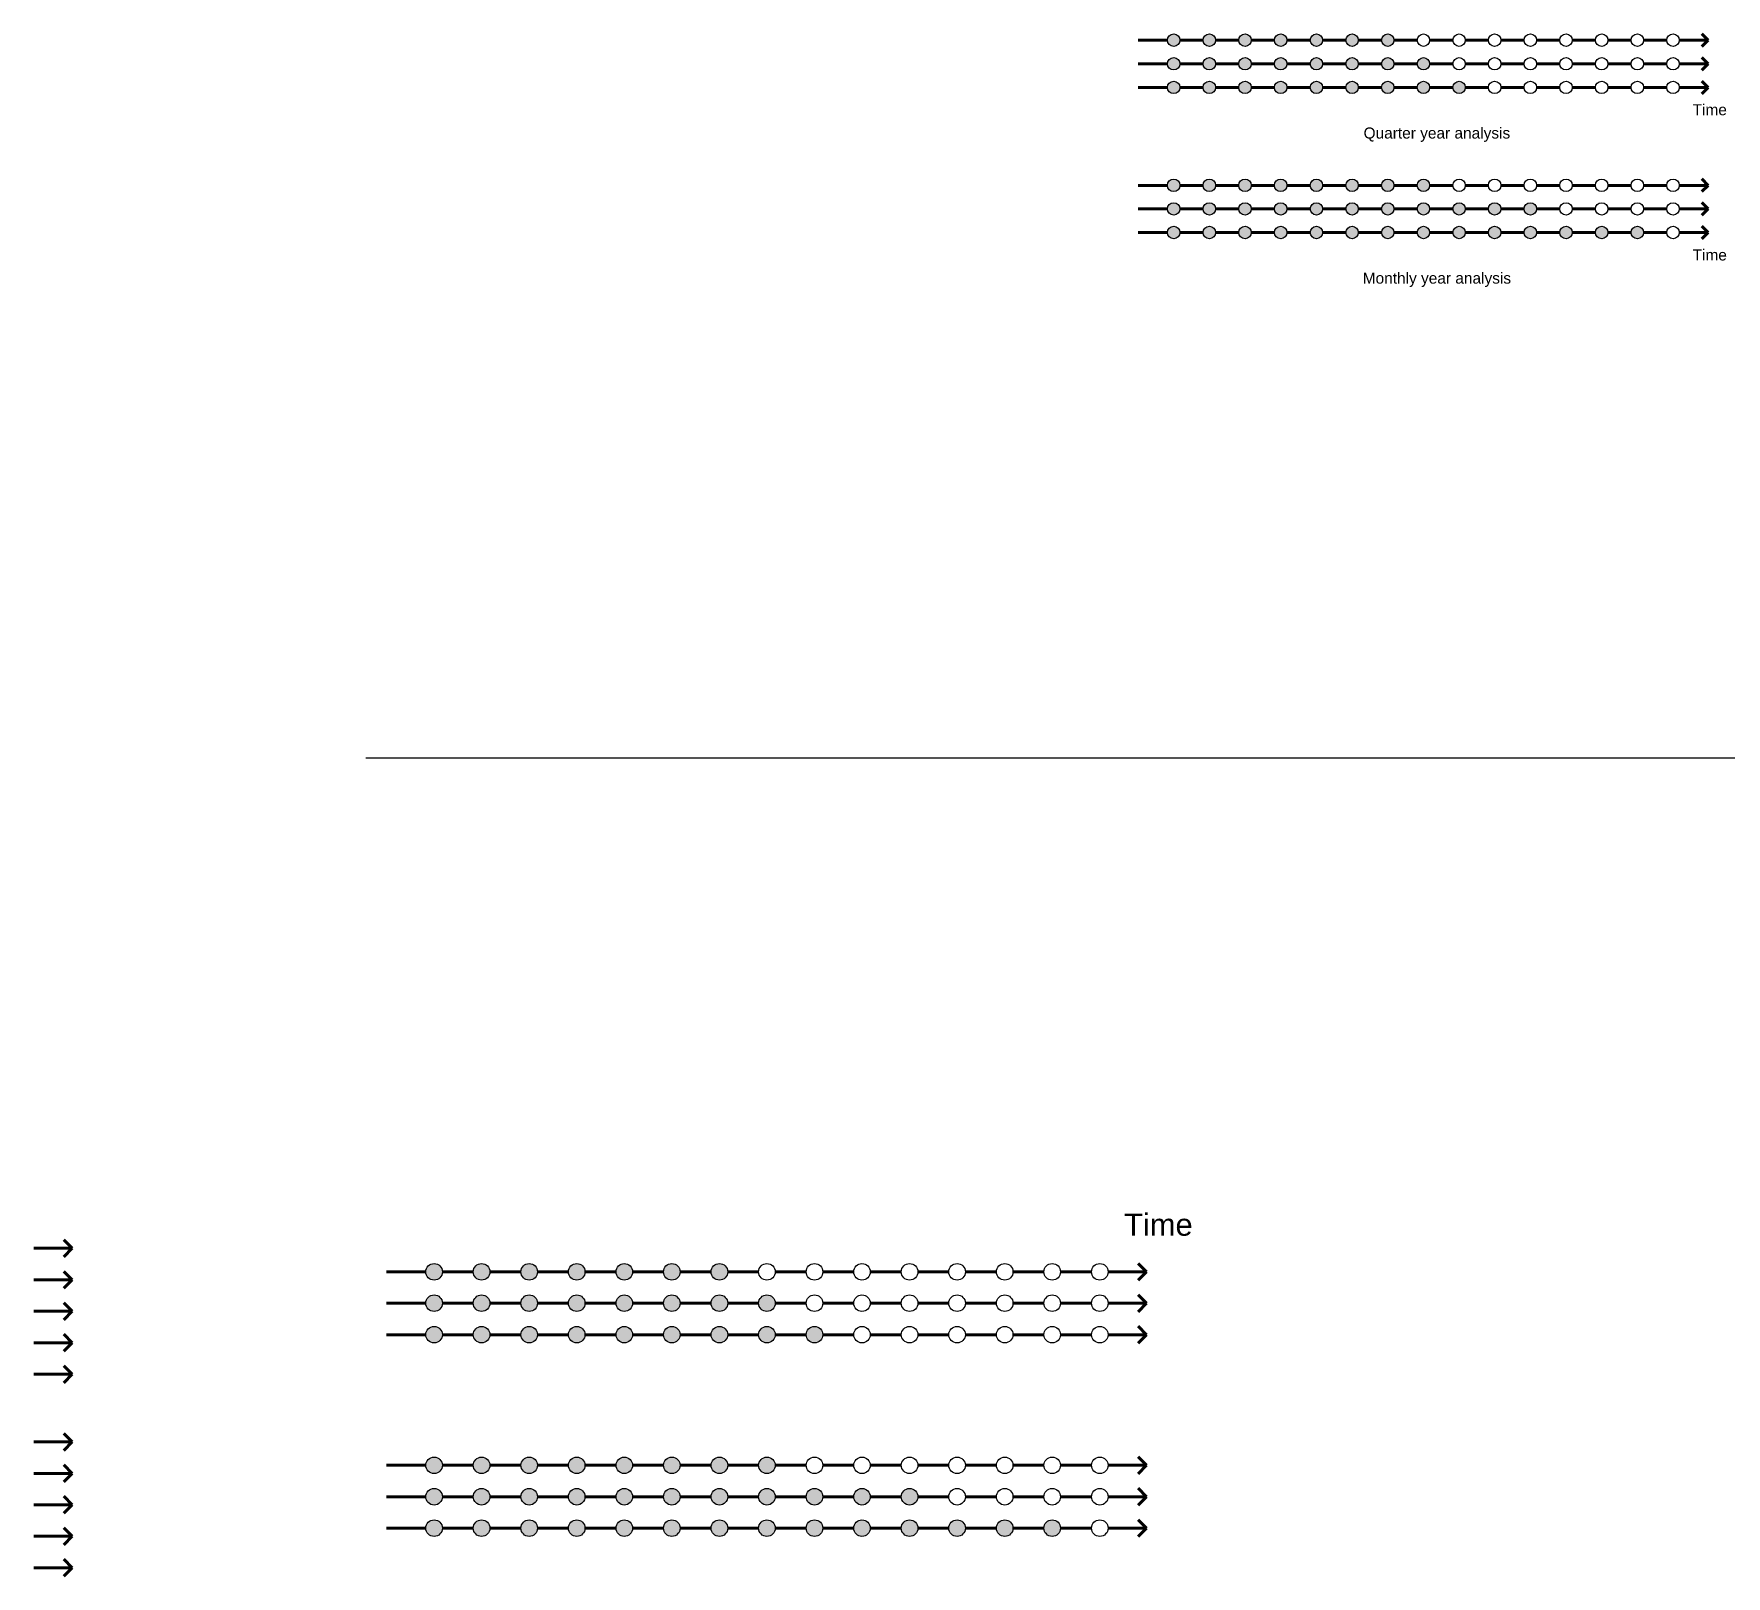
# Model space of a CAD drawing. Header units: inches. Extents: x 5.4 to 48.4, y 9.5 to 36.8.
# Drawn here: x 5.35 to 20.68, y 9.55 to 23.51 of the extents above; entities that cross this region are included whole.
import ezdxf

# ---------------------------------------------------------------- set-up
doc = ezdxf.new("R2010")
doc.units = ezdxf.units.IN
doc.header["$MEASUREMENT"] = 0
doc.styles.get("Standard").update_dxf_attribs({"font": 'arial.ttf'})

msp = doc.modelspace()

# ---------------------------------------------------------------- texts
for s, width, insert, char_height, attachment_point in [('Time', 0.07251, (20.372, 22.876), 0.1, 1), ('Quarter year analysis', 1.75816, (18.057, 22.665), 0.1, 2), ('Time', 0.07251, (20.372, 21.561), 0.1, 1), ('Monthly year analysis', 1.75816, (18.057, 21.351), 0.1, 2), ('{\\fArial TUR|b0|i0|c0|p34;Time}', 0.83712, (15.225, 12.829), 0.2, 1)]:
    msp.add_mtext_dynamic_manual_height_columns(s, width=width, gutter_width=1, heights=[0], dxfattribs=dict(insert=insert, char_height=char_height, attachment_point=attachment_point))

# ---------------------------------------------------------------- hatches: boundary and pattern name
h = msp.add_hatch(color=160)
h.dxf.hatch_style = 1
h.paths.add_polyline_path([(16.91, 23.456, 1), (17.022, 23.456, 1)])
h.paths.add_polyline_path([(16.587, 23.456, 1), (16.699, 23.456, 1)])
h.paths.add_polyline_path([(16.377, 23.456, 1), (16.264, 23.456, 1)])
h.paths.add_polyline_path([(15.941, 23.456, 1), (16.054, 23.456, 1)])
h.paths.add_polyline_path([(15.618, 23.456, 1), (15.731, 23.456, 1)])
h.paths.add_polyline_path([(15.731, 23.242, 1), (15.618, 23.242, 1)])
h.paths.add_polyline_path([(15.941, 23.242, 1), (16.054, 23.242, 1)])
h.paths.add_polyline_path([(16.264, 23.242, 1), (16.377, 23.242, 1)])
h.paths.add_polyline_path([(16.699, 23.242, 1), (16.587, 23.242, 1)])
h.paths.add_polyline_path([(17.022, 23.242, 1), (16.91, 23.242, 1)])
h.paths.add_polyline_path([(17.345, 23.242, 1), (17.233, 23.242, 1)])
h.paths.add_polyline_path([(17.668, 23.028, 1), (17.556, 23.028, 1)])
h.paths.add_polyline_path([(17.233, 23.028, 1), (17.345, 23.028, 1)])
h.paths.add_polyline_path([(17.022, 23.028, 1), (16.91, 23.028, 1)])
h.paths.add_polyline_path([(16.587, 23.028, 1), (16.699, 23.028, 1)])
h.paths.add_polyline_path([(16.377, 23.028, 1), (16.264, 23.028, 1)])
h.paths.add_polyline_path([(15.941, 23.028, 1), (16.054, 23.028, 1)])
h.paths.add_polyline_path([(15.731, 23.028, 1), (15.618, 23.028, 1)])
h = msp.add_hatch(color=160)
h.dxf.hatch_style = 1
h.paths.add_polyline_path([(17.345, 23.456, 1), (17.233, 23.456, 1)])
h.paths.add_polyline_path([(17.556, 23.242, 1), (17.668, 23.242, 1)])
h.paths.add_polyline_path([(17.878, 23.028, 1), (17.991, 23.028, 1)])
h.paths.add_polyline_path([(15.731, 22.141, 1), (15.618, 22.141, 1)])
h.paths.add_polyline_path([(15.941, 22.141, 1), (16.054, 22.141, 1)])
h.paths.add_polyline_path([(16.377, 22.141, 1), (16.264, 22.141, 1)])
h.paths.add_polyline_path([(16.699, 22.141, 1), (16.587, 22.141, 1)])
h.paths.add_polyline_path([(17.022, 22.141, 1), (16.91, 22.141, 1)])
h.paths.add_polyline_path([(17.022, 21.928, 1), (16.91, 21.928, 1)])
h.paths.add_polyline_path([(17.345, 21.928, 1), (17.233, 21.928, 1)])
h.paths.add_polyline_path([(16.587, 21.928, 1), (16.699, 21.928, 1)])
h.paths.add_polyline_path([(16.377, 21.928, 1), (16.264, 21.928, 1)])
h.paths.add_polyline_path([(15.941, 21.928, 1), (16.054, 21.928, 1)])
h.paths.add_polyline_path([(15.618, 21.928, 1), (15.731, 21.928, 1)])
h.paths.add_polyline_path([(15.618, 21.714, 1), (15.731, 21.714, 1)])
h.paths.add_polyline_path([(16.054, 21.714, 1), (15.941, 21.714, 1)])
h.paths.add_polyline_path([(16.264, 21.714, 1), (16.377, 21.714, 1)])
h.paths.add_polyline_path([(16.699, 21.714, 1), (16.587, 21.714, 1)])
h.paths.add_polyline_path([(16.91, 21.714, 1), (17.022, 21.714, 1)])
h.paths.add_polyline_path([(17.345, 21.714, 1), (17.233, 21.714, 1)])
h.paths.add_polyline_path([(17.668, 21.714, 1), (17.556, 21.714, 1)])
h = msp.add_hatch(color=30)
h.dxf.hatch_style = 1
h.paths.add_polyline_path([(17.668, 23.456, 1), (17.556, 23.456, 1)])
h.paths.add_polyline_path([(17.991, 23.242, 1), (17.878, 23.242, 1)])
h.paths.add_polyline_path([(18.201, 23.028, 1), (18.314, 23.028, 1)])
h = msp.add_hatch(color=30)
h.dxf.hatch_style = 1
h.paths.add_polyline_path([(17.345, 22.141, 1), (17.233, 22.141, 1)])
h.paths.add_polyline_path([(17.668, 22.141, 1), (17.556, 22.141, 1)])
h.paths.add_polyline_path([(17.991, 22.141, 1), (17.878, 22.141, 1)])
h.paths.add_polyline_path([(18.314, 21.928, 1), (18.201, 21.928, 1)])
h.paths.add_polyline_path([(18.637, 21.928, 1), (18.524, 21.928, 1)])
h.paths.add_polyline_path([(18.847, 21.928, 1), (18.96, 21.928, 1)])
h.paths.add_polyline_path([(19.17, 21.714, 1), (19.282, 21.714, 1)])
h.paths.add_polyline_path([(19.605, 21.714, 1), (19.493, 21.714, 1)])
h.paths.add_polyline_path([(19.816, 21.714, 1), (19.928, 21.714, 1)])
h = msp.add_hatch(color=160)
h.dxf.hatch_style = 1
h.paths.add_polyline_path([(17.668, 21.928, 1), (17.556, 21.928, 1)])
h.paths.add_polyline_path([(17.991, 21.928, 1), (17.878, 21.928, 1)])
h.paths.add_polyline_path([(17.991, 21.714, 1), (17.878, 21.714, 1)])
h.paths.add_polyline_path([(18.201, 21.714, 1), (18.314, 21.714, 1)])
h.paths.add_polyline_path([(18.637, 21.714, 1), (18.524, 21.714, 1)])
h.paths.add_polyline_path([(18.96, 21.714, 1), (18.847, 21.714, 1)])
h = msp.add_hatch(color=160)
h.dxf.hatch_style = 1
h.paths.add_polyline_path([(10.625, 12.302, 1), (10.775, 12.302, 1)])
h.paths.add_polyline_path([(10.194, 12.302, 1), (10.344, 12.302, 1)])
h.paths.add_polyline_path([(9.764, 12.302, 1), (9.914, 12.302, 1)])
h.paths.add_polyline_path([(9.333, 12.302, 1), (9.483, 12.302, 1)])
h.paths.add_polyline_path([(8.903, 12.302, 1), (9.053, 12.302, 1)])
h.paths.add_polyline_path([(9.053, 12.018, 1), (8.903, 12.018, 1)])
h.paths.add_polyline_path([(9.333, 12.018, 1), (9.483, 12.018, 1)])
h.paths.add_polyline_path([(9.764, 12.018, 1), (9.914, 12.018, 1)])
h.paths.add_polyline_path([(10.344, 12.018, 1), (10.194, 12.018, 1)])
h.paths.add_polyline_path([(10.625, 12.018, 1), (10.775, 12.018, 1)])
h.paths.add_polyline_path([(11.205, 12.018, 1), (11.055, 12.018, 1)])
h.paths.add_polyline_path([(11.636, 11.733, 1), (11.486, 11.733, 1)])
h.paths.add_polyline_path([(11.055, 11.733, 1), (11.205, 11.733, 1)])
h.paths.add_polyline_path([(10.625, 11.733, 1), (10.775, 11.733, 1)])
h.paths.add_polyline_path([(10.194, 11.733, 1), (10.344, 11.733, 1)])
h.paths.add_polyline_path([(9.914, 11.733, 1), (9.764, 11.733, 1)])
h.paths.add_polyline_path([(9.333, 11.733, 1), (9.483, 11.733, 1)])
h.paths.add_polyline_path([(9.053, 11.733, 1), (8.903, 11.733, 1)])
h = msp.add_hatch(color=160)
h.dxf.hatch_style = 1
h.paths.add_polyline_path([(11.205, 12.302, 1), (11.055, 12.302, 1)])
h.paths.add_polyline_path([(11.486, 12.018, 1), (11.636, 12.018, 1)])
h.paths.add_polyline_path([(11.916, 11.733, 1), (12.066, 11.733, 1)])
h.paths.add_polyline_path([(8.903, 10.55, 1), (9.053, 10.55, 1)])
h.paths.add_polyline_path([(9.333, 10.55, 1), (9.483, 10.55, 1)])
h.paths.add_polyline_path([(9.914, 10.55, 1), (9.764, 10.55, 1)])
h.paths.add_polyline_path([(10.344, 10.55, 1), (10.194, 10.55, 1)])
h.paths.add_polyline_path([(10.775, 10.55, 1), (10.625, 10.55, 1)])
h.paths.add_polyline_path([(10.775, 10.265, 1), (10.625, 10.265, 1)])
h.paths.add_polyline_path([(11.205, 10.265, 1), (11.055, 10.265, 1)])
h.paths.add_polyline_path([(10.194, 10.265, 1), (10.344, 10.265, 1)])
h.paths.add_polyline_path([(9.914, 10.265, 1), (9.764, 10.265, 1)])
h.paths.add_polyline_path([(9.333, 10.265, 1), (9.483, 10.265, 1)])
h.paths.add_polyline_path([(8.903, 10.265, 1), (9.053, 10.265, 1)])
h.paths.add_polyline_path([(8.903, 9.981, 1), (9.053, 9.981, 1)])
h.paths.add_polyline_path([(9.483, 9.981, 1), (9.333, 9.981, 1)])
h.paths.add_polyline_path([(9.764, 9.981, 1), (9.914, 9.981, 1)])
h.paths.add_polyline_path([(10.344, 9.981, 1), (10.194, 9.981, 1)])
h.paths.add_polyline_path([(10.625, 9.981, 1), (10.775, 9.981, 1)])
h.paths.add_polyline_path([(11.055, 9.981, 1), (11.205, 9.981, 1)])
h.paths.add_polyline_path([(11.486, 9.981, 1), (11.636, 9.981, 1)])
h = msp.add_hatch(color=30)
h.dxf.hatch_style = 1
h.paths.add_polyline_path([(11.636, 12.302, 1), (11.486, 12.302, 1)])
h.paths.add_polyline_path([(11.916, 12.018, 1), (12.066, 12.018, 1)])
h.paths.add_polyline_path([(12.347, 11.733, 1), (12.497, 11.733, 1)])
h = msp.add_hatch(color=30)
h.dxf.hatch_style = 1
h.paths.add_polyline_path([(11.205, 10.55, 1), (11.055, 10.55, 1)])
h.paths.add_polyline_path([(11.636, 10.55, 1), (11.486, 10.55, 1)])
h.paths.add_polyline_path([(12.066, 10.55, 1), (11.916, 10.55, 1)])
h.paths.add_polyline_path([(12.497, 10.265, 1), (12.347, 10.265, 1)])
h.paths.add_polyline_path([(12.927, 10.265, 1), (12.777, 10.265, 1)])
h.paths.add_polyline_path([(13.208, 10.265, 1), (13.358, 10.265, 1)])
h.paths.add_polyline_path([(13.638, 9.981, 1), (13.788, 9.981, 1)])
h.paths.add_polyline_path([(14.219, 9.981, 1), (14.069, 9.981, 1)])
h.paths.add_polyline_path([(14.499, 9.981, 1), (14.649, 9.981, 1)])
h = msp.add_hatch(color=160)
h.dxf.hatch_style = 1
h.paths.add_polyline_path([(11.486, 10.265, 1), (11.636, 10.265, 1)])
h.paths.add_polyline_path([(11.916, 10.265, 1), (12.066, 10.265, 1)])
h.paths.add_polyline_path([(12.066, 9.981, 1), (11.916, 9.981, 1)])
h.paths.add_polyline_path([(12.347, 9.981, 1), (12.497, 9.981, 1)])
h.paths.add_polyline_path([(12.927, 9.981, 1), (12.777, 9.981, 1)])
h.paths.add_polyline_path([(13.358, 9.981, 1), (13.208, 9.981, 1)])

# ---------------------------------------------------------------- linework, layer by layer
at = {"lineweight": 100}
for p, q in [((15.352, 23.456), (15.618, 23.456)), ((15.731, 23.456), (15.941, 23.456)), ((16.054, 23.456), (16.264, 23.456)), ((16.377, 23.456), (16.587, 23.456)), ((16.699, 23.456), (16.91, 23.456)), ((17.022, 23.456), (17.233, 23.456)), ((17.345, 23.456), (17.556, 23.456)), ((17.668, 23.456), (17.878, 23.456)), ((17.991, 23.456), (18.201, 23.456)), ((18.314, 23.456), (18.524, 23.456)), ((18.637, 23.456), (18.847, 23.456)), ((18.96, 23.456), (19.17, 23.456)), ((19.282, 23.456), (19.493, 23.456)), ((19.605, 23.456), (19.816, 23.456)), ((19.928, 23.456), (20.139, 23.456)), ((20.251, 23.456), (20.512, 23.456)), ((20.512, 23.456), (20.455, 23.513)), ((20.512, 23.456), (20.455, 23.398)), ((20.512, 23.242), (20.455, 23.299)), ((20.512, 23.242), (20.455, 23.299)), ((15.352, 23.242), (15.618, 23.242)), ((15.352, 23.242), (15.618, 23.242)), ((15.352, 23.242), (15.618, 23.242)), ((15.731, 23.242), (15.941, 23.242)), ((15.731, 23.242), (15.941, 23.242)), ((16.054, 23.242), (16.264, 23.242)), ((16.054, 23.242), (16.264, 23.242)), ((16.377, 23.242), (16.587, 23.242)), ((16.377, 23.242), (16.587, 23.242)), ((16.699, 23.242), (16.91, 23.242)), ((16.699, 23.242), (16.91, 23.242)), ((17.022, 23.242), (17.233, 23.242)), ((17.022, 23.242), (17.233, 23.242)), ((17.345, 23.242), (17.556, 23.242)), ((17.345, 23.242), (17.556, 23.242)), ((17.668, 23.242), (17.878, 23.242)), ((17.668, 23.242), (17.878, 23.242)), ((17.991, 23.242), (18.201, 23.242)), ((17.991, 23.242), (18.201, 23.242)), ((18.314, 23.242), (18.524, 23.242)), ((18.314, 23.242), (18.524, 23.242)), ((18.637, 23.242), (18.847, 23.242)), ((18.637, 23.242), (18.847, 23.242)), ((18.96, 23.242), (19.17, 23.242)), ((18.96, 23.242), (19.17, 23.242)), ((19.282, 23.242), (19.493, 23.242)), ((19.282, 23.242), (19.493, 23.242)), ((19.605, 23.242), (19.816, 23.242)), ((19.605, 23.242), (19.816, 23.242)), ((19.928, 23.242), (20.139, 23.242)), ((19.928, 23.242), (20.139, 23.242)), ((20.251, 23.242), (20.512, 23.242)), ((20.251, 23.242), (20.512, 23.242)), ((20.512, 23.242), (20.455, 23.184)), ((20.512, 23.242), (20.455, 23.184)), ((15.352, 23.028), (15.618, 23.028)), ((15.731, 23.028), (15.941, 23.028)), ((16.054, 23.028), (16.264, 23.028)), ((16.377, 23.028), (16.587, 23.028)), ((16.699, 23.028), (16.91, 23.028)), ((17.022, 23.028), (17.233, 23.028)), ((17.345, 23.028), (17.556, 23.028)), ((17.668, 23.028), (17.878, 23.028)), ((17.991, 23.028), (18.201, 23.028)), ((18.314, 23.028), (18.524, 23.028)), ((18.637, 23.028), (18.847, 23.028)), ((18.96, 23.028), (19.17, 23.028)), ((19.282, 23.028), (19.493, 23.028)), ((19.605, 23.028), (19.816, 23.028)), ((19.928, 23.028), (20.139, 23.028)), ((20.251, 23.028), (20.512, 23.028)), ((20.512, 23.028), (20.455, 23.086)), ((20.512, 23.028), (20.455, 22.971)), ((15.352, 22.141), (15.618, 22.141)), ((15.731, 22.141), (15.941, 22.141)), ((16.054, 22.141), (16.264, 22.141)), ((16.377, 22.141), (16.587, 22.141)), ((16.699, 22.141), (16.91, 22.141)), ((17.022, 22.141), (17.233, 22.141)), ((17.345, 22.141), (17.556, 22.141)), ((17.668, 22.141), (17.878, 22.141)), ((17.991, 22.141), (18.201, 22.141)), ((18.314, 22.141), (18.524, 22.141)), ((18.637, 22.141), (18.847, 22.141)), ((18.96, 22.141), (19.17, 22.141)), ((19.282, 22.141), (19.493, 22.141)), ((19.605, 22.141), (19.816, 22.141)), ((19.928, 22.141), (20.139, 22.141)), ((20.251, 22.141), (20.512, 22.141)), ((20.512, 22.141), (20.455, 22.199)), ((20.512, 22.141), (20.455, 22.084)), ((15.352, 21.928), (15.618, 21.928)), ((15.352, 21.928), (15.618, 21.928)), ((15.352, 21.928), (15.618, 21.928)), ((15.731, 21.928), (15.941, 21.928)), ((15.731, 21.928), (15.941, 21.928)), ((16.054, 21.928), (16.264, 21.928)), ((16.054, 21.928), (16.264, 21.928)), ((16.377, 21.928), (16.587, 21.928)), ((16.377, 21.928), (16.587, 21.928)), ((16.699, 21.928), (16.91, 21.928)), ((16.699, 21.928), (16.91, 21.928)), ((17.022, 21.928), (17.233, 21.928)), ((17.022, 21.928), (17.233, 21.928)), ((17.345, 21.928), (17.556, 21.928)), ((17.345, 21.928), (17.556, 21.928)), ((17.668, 21.928), (17.878, 21.928)), ((17.668, 21.928), (17.878, 21.928)), ((17.991, 21.928), (18.201, 21.928)), ((17.991, 21.928), (18.201, 21.928)), ((18.314, 21.928), (18.524, 21.928)), ((18.314, 21.928), (18.524, 21.928)), ((18.637, 21.928), (18.847, 21.928)), ((18.637, 21.928), (18.847, 21.928)), ((18.96, 21.928), (19.17, 21.928)), ((18.96, 21.928), (19.17, 21.928)), ((19.282, 21.928), (19.493, 21.928)), ((19.282, 21.928), (19.493, 21.928)), ((19.605, 21.928), (19.816, 21.928)), ((19.605, 21.928), (19.816, 21.928)), ((19.928, 21.928), (20.139, 21.928)), ((19.928, 21.928), (20.139, 21.928)), ((20.251, 21.928), (20.512, 21.928)), ((20.251, 21.928), (20.512, 21.928)), ((20.512, 21.928), (20.455, 21.985)), ((20.512, 21.928), (20.455, 21.985)), ((20.512, 21.928), (20.455, 21.87)), ((20.512, 21.928), (20.455, 21.87)), ((20.512, 21.714), (20.455, 21.772)), ((15.352, 21.714), (15.618, 21.714)), ((15.731, 21.714), (15.941, 21.714)), ((16.054, 21.714), (16.264, 21.714)), ((16.377, 21.714), (16.587, 21.714)), ((16.699, 21.714), (16.91, 21.714)), ((17.022, 21.714), (17.233, 21.714)), ((17.345, 21.714), (17.556, 21.714)), ((17.668, 21.714), (17.878, 21.714)), ((17.991, 21.714), (18.201, 21.714)), ((18.314, 21.714), (18.524, 21.714)), ((18.637, 21.714), (18.847, 21.714)), ((18.96, 21.714), (19.17, 21.714)), ((19.282, 21.714), (19.493, 21.714)), ((19.605, 21.714), (19.816, 21.714)), ((19.928, 21.714), (20.139, 21.714)), ((20.251, 21.714), (20.512, 21.714)), ((20.512, 21.714), (20.455, 21.656)), ((5.702, 12.515), (5.626, 12.591)), ((5.354, 12.515), (5.702, 12.515)), ((5.702, 12.515), (5.626, 12.438)), ((5.702, 12.23), (5.626, 12.306)), ((5.702, 12.23), (5.626, 12.306)), ((8.547, 12.302), (8.903, 12.302)), ((9.053, 12.302), (9.333, 12.302)), ((9.483, 12.302), (9.764, 12.302)), ((9.914, 12.302), (10.194, 12.302)), ((10.344, 12.302), (10.625, 12.302)), ((10.775, 12.302), (11.055, 12.302)), ((11.205, 12.302), (11.486, 12.302)), ((11.636, 12.302), (11.916, 12.302)), ((12.066, 12.302), (12.347, 12.302)), ((12.497, 12.302), (12.777, 12.302)), ((12.927, 12.302), (13.208, 12.302)), ((13.358, 12.302), (13.638, 12.302)), ((13.788, 12.302), (14.069, 12.302)), ((14.219, 12.302), (14.499, 12.302)), ((14.649, 12.302), (14.93, 12.302)), ((15.08, 12.302), (15.428, 12.302)), ((15.428, 12.302), (15.351, 12.379)), ((15.428, 12.302), (15.351, 12.226)), ((5.354, 12.23), (5.702, 12.23)), ((5.354, 12.23), (5.702, 12.23)), ((5.702, 12.23), (5.626, 12.153)), ((5.702, 12.23), (5.626, 12.153)), ((5.702, 11.945), (5.626, 12.022)), ((8.547, 12.018), (8.903, 12.018)), ((8.547, 12.018), (8.903, 12.018)), ((8.547, 12.018), (8.903, 12.018)), ((9.053, 12.018), (9.333, 12.018)), ((9.053, 12.018), (9.333, 12.018)), ((9.483, 12.018), (9.764, 12.018)), ((9.483, 12.018), (9.764, 12.018)), ((9.914, 12.018), (10.194, 12.018)), ((9.914, 12.018), (10.194, 12.018)), ((10.344, 12.018), (10.625, 12.018)), ((10.344, 12.018), (10.625, 12.018)), ((10.775, 12.018), (11.055, 12.018)), ((10.775, 12.018), (11.055, 12.018)), ((11.205, 12.018), (11.486, 12.018)), ((11.205, 12.018), (11.486, 12.018)), ((11.636, 12.018), (11.916, 12.018)), ((11.636, 12.018), (11.916, 12.018)), ((12.066, 12.018), (12.347, 12.018)), ((12.066, 12.018), (12.347, 12.018)), ((12.497, 12.018), (12.777, 12.018)), ((12.497, 12.018), (12.777, 12.018)), ((12.927, 12.018), (13.208, 12.018)), ((12.927, 12.018), (13.208, 12.018)), ((13.358, 12.018), (13.638, 12.018)), ((13.358, 12.018), (13.638, 12.018)), ((13.788, 12.018), (14.069, 12.018)), ((13.788, 12.018), (14.069, 12.018)), ((14.219, 12.018), (14.499, 12.018)), ((14.219, 12.018), (14.499, 12.018)), ((14.649, 12.018), (14.93, 12.018)), ((14.649, 12.018), (14.93, 12.018)), ((15.08, 12.018), (15.428, 12.018)), ((15.08, 12.018), (15.428, 12.018)), ((15.428, 12.018), (15.351, 12.094)), ((15.428, 12.018), (15.351, 12.094)), ((15.428, 12.018), (15.351, 11.941)), ((15.428, 12.018), (15.351, 11.941)), ((5.354, 11.945), (5.702, 11.945)), ((5.702, 11.945), (5.626, 11.868)), ((15.428, 11.733), (15.351, 11.81)), ((5.354, 11.66), (5.702, 11.66)), ((5.702, 11.66), (5.626, 11.737)), ((5.702, 11.66), (5.626, 11.583)), ((8.547, 11.733), (8.903, 11.733)), ((9.053, 11.733), (9.333, 11.733)), ((9.483, 11.733), (9.764, 11.733)), ((9.914, 11.733), (10.194, 11.733)), ((10.344, 11.733), (10.625, 11.733)), ((10.775, 11.733), (11.055, 11.733)), ((11.205, 11.733), (11.486, 11.733)), ((11.636, 11.733), (11.916, 11.733)), ((12.066, 11.733), (12.347, 11.733)), ((12.497, 11.733), (12.777, 11.733)), ((12.927, 11.733), (13.208, 11.733)), ((13.358, 11.733), (13.638, 11.733)), ((13.788, 11.733), (14.069, 11.733)), ((14.219, 11.733), (14.499, 11.733)), ((14.649, 11.733), (14.93, 11.733)), ((15.08, 11.733), (15.428, 11.733)), ((15.428, 11.733), (15.351, 11.656)), ((5.354, 11.375), (5.702, 11.375)), ((5.702, 11.375), (5.626, 11.452)), ((5.702, 11.375), (5.626, 11.298)), ((5.354, 10.762), (5.702, 10.762)), ((5.702, 10.762), (5.626, 10.839)), ((5.702, 10.762), (5.626, 10.685)), ((15.428, 10.55), (15.351, 10.627)), ((5.354, 10.477), (5.702, 10.477)), ((5.354, 10.477), (5.702, 10.477)), ((5.702, 10.477), (5.626, 10.554)), ((5.702, 10.477), (5.626, 10.554)), ((5.702, 10.477), (5.626, 10.401)), ((5.702, 10.477), (5.626, 10.401)), ((8.547, 10.55), (8.903, 10.55)), ((9.053, 10.55), (9.333, 10.55)), ((9.483, 10.55), (9.764, 10.55)), ((9.914, 10.55), (10.194, 10.55)), ((10.344, 10.55), (10.625, 10.55)), ((10.775, 10.55), (11.055, 10.55)), ((11.205, 10.55), (11.486, 10.55)), ((11.636, 10.55), (11.916, 10.55)), ((12.066, 10.55), (12.347, 10.55)), ((12.497, 10.55), (12.777, 10.55)), ((12.927, 10.55), (13.208, 10.55)), ((13.358, 10.55), (13.638, 10.55)), ((13.788, 10.55), (14.069, 10.55)), ((14.219, 10.55), (14.499, 10.55)), ((14.649, 10.55), (14.93, 10.55)), ((15.08, 10.55), (15.428, 10.55)), ((15.428, 10.55), (15.351, 10.473)), ((5.702, 10.193), (5.626, 10.269)), ((15.428, 10.265), (15.351, 10.342)), ((15.428, 10.265), (15.351, 10.342)), ((5.354, 10.193), (5.702, 10.193)), ((5.702, 10.193), (5.626, 10.116)), ((8.547, 10.265), (8.903, 10.265)), ((8.547, 10.265), (8.903, 10.265)), ((8.547, 10.265), (8.903, 10.265)), ((9.053, 10.265), (9.333, 10.265)), ((9.053, 10.265), (9.333, 10.265)), ((9.483, 10.265), (9.764, 10.265)), ((9.483, 10.265), (9.764, 10.265)), ((9.914, 10.265), (10.194, 10.265)), ((9.914, 10.265), (10.194, 10.265)), ((10.344, 10.265), (10.625, 10.265)), ((10.344, 10.265), (10.625, 10.265)), ((10.775, 10.265), (11.055, 10.265)), ((10.775, 10.265), (11.055, 10.265)), ((11.205, 10.265), (11.486, 10.265)), ((11.205, 10.265), (11.486, 10.265)), ((11.636, 10.265), (11.916, 10.265)), ((11.636, 10.265), (11.916, 10.265)), ((12.066, 10.265), (12.347, 10.265)), ((12.066, 10.265), (12.347, 10.265)), ((12.497, 10.265), (12.777, 10.265)), ((12.497, 10.265), (12.777, 10.265)), ((12.927, 10.265), (13.208, 10.265)), ((12.927, 10.265), (13.208, 10.265)), ((13.358, 10.265), (13.638, 10.265)), ((13.358, 10.265), (13.638, 10.265)), ((13.788, 10.265), (14.069, 10.265)), ((13.788, 10.265), (14.069, 10.265)), ((14.219, 10.265), (14.499, 10.265)), ((14.219, 10.265), (14.499, 10.265)), ((14.649, 10.265), (14.93, 10.265)), ((14.649, 10.265), (14.93, 10.265)), ((15.08, 10.265), (15.428, 10.265)), ((15.08, 10.265), (15.428, 10.265)), ((15.428, 10.265), (15.351, 10.189)), ((15.428, 10.265), (15.351, 10.189)), ((5.702, 9.908), (5.626, 9.984)), ((8.547, 9.981), (8.903, 9.981)), ((9.053, 9.981), (9.333, 9.981)), ((9.483, 9.981), (9.764, 9.981)), ((9.914, 9.981), (10.194, 9.981)), ((10.344, 9.981), (10.625, 9.981)), ((10.775, 9.981), (11.055, 9.981)), ((11.205, 9.981), (11.486, 9.981)), ((11.636, 9.981), (11.916, 9.981)), ((12.066, 9.981), (12.347, 9.981)), ((12.497, 9.981), (12.777, 9.981)), ((12.927, 9.981), (13.208, 9.981)), ((13.358, 9.981), (13.638, 9.981)), ((13.788, 9.981), (14.069, 9.981)), ((14.219, 9.981), (14.499, 9.981)), ((14.649, 9.981), (14.93, 9.981)), ((15.08, 9.981), (15.428, 9.981)), ((15.428, 9.981), (15.351, 10.057)), ((15.428, 9.981), (15.351, 9.904)), ((5.354, 9.908), (5.702, 9.908)), ((5.702, 9.908), (5.626, 9.831)), ((5.702, 9.623), (5.626, 9.7)), ((5.354, 9.623), (5.702, 9.623)), ((5.702, 9.623), (5.626, 9.546))]:
    msp.add_line(p, q, dxfattribs=at)
msp.add_line((8.361, 16.958), (48.361, 16.958))
for centre, radius in [((15.674, 23.456), 0.0562), ((15.997, 23.456), 0.0562), ((16.32, 23.456), 0.0562), ((16.643, 23.456), 0.0562), ((16.966, 23.456), 0.0562), ((17.289, 23.456), 0.0562), ((17.612, 23.456), 0.0562), ((17.935, 23.456), 0.0562), ((18.258, 23.456), 0.0562), ((18.58, 23.456), 0.0562), ((18.903, 23.456), 0.0562), ((19.226, 23.456), 0.0562), ((19.549, 23.456), 0.0562), ((19.872, 23.456), 0.0562), ((20.195, 23.456), 0.0562), ((15.674, 23.242), 0.0562), ((15.674, 23.242), 0.0562), ((15.997, 23.242), 0.0562), ((15.997, 23.242), 0.0562), ((16.32, 23.242), 0.0562), ((16.32, 23.242), 0.0562), ((16.643, 23.242), 0.0562), ((16.643, 23.242), 0.0562), ((16.966, 23.242), 0.0562), ((16.966, 23.242), 0.0562), ((17.289, 23.242), 0.0562), ((17.289, 23.242), 0.0562), ((17.612, 23.242), 0.0562), ((17.612, 23.242), 0.0562), ((17.935, 23.242), 0.0562), ((17.935, 23.242), 0.0562), ((18.258, 23.242), 0.0562), ((18.258, 23.242), 0.0562), ((18.58, 23.242), 0.0562), ((18.58, 23.242), 0.0562), ((18.903, 23.242), 0.0562), ((18.903, 23.242), 0.0562), ((19.226, 23.242), 0.0562), ((19.226, 23.242), 0.0562), ((19.549, 23.242), 0.0562), ((19.549, 23.242), 0.0562), ((19.872, 23.242), 0.0562), ((19.872, 23.242), 0.0562), ((20.195, 23.242), 0.0562), ((20.195, 23.242), 0.0562), ((15.674, 23.028), 0.0562), ((15.997, 23.028), 0.0562), ((16.32, 23.028), 0.0562), ((16.643, 23.028), 0.0562), ((16.966, 23.028), 0.0562), ((17.289, 23.028), 0.0562), ((17.612, 23.028), 0.0562), ((17.935, 23.028), 0.0562), ((18.258, 23.028), 0.0562), ((18.58, 23.028), 0.0562), ((18.903, 23.028), 0.0562), ((19.226, 23.028), 0.0562), ((19.549, 23.028), 0.0562), ((19.872, 23.028), 0.0562), ((20.195, 23.028), 0.0562), ((15.674, 22.141), 0.0562), ((15.997, 22.141), 0.0562), ((16.32, 22.141), 0.0562), ((16.643, 22.141), 0.0562), ((16.966, 22.141), 0.0562), ((17.289, 22.141), 0.0562), ((17.612, 22.141), 0.0562), ((17.935, 22.141), 0.0562), ((18.258, 22.141), 0.0562), ((18.58, 22.141), 0.0562), ((18.903, 22.141), 0.0562), ((19.226, 22.141), 0.0562), ((19.549, 22.141), 0.0562), ((19.872, 22.141), 0.0562), ((20.195, 22.141), 0.0562), ((15.674, 21.928), 0.0562), ((15.674, 21.928), 0.0562), ((15.997, 21.928), 0.0562), ((15.997, 21.928), 0.0562), ((16.32, 21.928), 0.0562), ((16.32, 21.928), 0.0562), ((16.643, 21.928), 0.0562), ((16.643, 21.928), 0.0562), ((16.966, 21.928), 0.0562), ((16.966, 21.928), 0.0562), ((17.289, 21.928), 0.0562), ((17.289, 21.928), 0.0562), ((17.612, 21.928), 0.0562), ((17.612, 21.928), 0.0562), ((17.935, 21.928), 0.0562), ((17.935, 21.928), 0.0562), ((18.258, 21.928), 0.0562), ((18.258, 21.928), 0.0562), ((18.58, 21.928), 0.0562), ((18.58, 21.928), 0.0562), ((18.903, 21.928), 0.0562), ((18.903, 21.928), 0.0562), ((19.226, 21.928), 0.0562), ((19.226, 21.928), 0.0562), ((19.549, 21.928), 0.0562), ((19.549, 21.928), 0.0562), ((19.872, 21.928), 0.0562), ((19.872, 21.928), 0.0562), ((20.195, 21.928), 0.0562), ((20.195, 21.928), 0.0562), ((15.674, 21.714), 0.0562), ((15.997, 21.714), 0.0562), ((16.32, 21.714), 0.0562), ((16.643, 21.714), 0.0562), ((16.966, 21.714), 0.0562), ((17.289, 21.714), 0.0562), ((17.612, 21.714), 0.0562), ((17.935, 21.714), 0.0562), ((18.258, 21.714), 0.0562), ((18.58, 21.714), 0.0562), ((18.903, 21.714), 0.0562), ((19.226, 21.714), 0.0562), ((19.549, 21.714), 0.0562), ((19.872, 21.714), 0.0562), ((20.195, 21.714), 0.0562), ((8.978, 12.302), 0.075), ((9.408, 12.302), 0.075), ((9.839, 12.302), 0.075), ((10.269, 12.302), 0.075), ((10.7, 12.302), 0.075), ((11.13, 12.302), 0.075), ((11.561, 12.302), 0.075), ((11.991, 12.302), 0.075), ((12.422, 12.302), 0.075), ((12.852, 12.302), 0.075), ((13.283, 12.302), 0.075), ((13.713, 12.302), 0.075), ((14.144, 12.302), 0.075), ((14.574, 12.302), 0.075), ((15.005, 12.302), 0.075), ((8.978, 12.018), 0.075), ((8.978, 12.018), 0.075), ((9.408, 12.018), 0.075), ((9.408, 12.018), 0.075), ((9.839, 12.018), 0.075), ((9.839, 12.018), 0.075), ((10.269, 12.018), 0.075), ((10.269, 12.018), 0.075), ((10.7, 12.018), 0.075), ((10.7, 12.018), 0.075), ((11.13, 12.018), 0.075), ((11.13, 12.018), 0.075), ((11.561, 12.018), 0.075), ((11.561, 12.018), 0.075), ((11.991, 12.018), 0.075), ((11.991, 12.018), 0.075), ((12.422, 12.018), 0.075), ((12.422, 12.018), 0.075), ((12.852, 12.018), 0.075), ((12.852, 12.018), 0.075), ((13.283, 12.018), 0.075), ((13.283, 12.018), 0.075), ((13.713, 12.018), 0.075), ((13.713, 12.018), 0.075), ((14.144, 12.018), 0.075), ((14.144, 12.018), 0.075), ((14.574, 12.018), 0.075), ((14.574, 12.018), 0.075), ((15.005, 12.018), 0.075), ((15.005, 12.018), 0.075), ((8.978, 11.733), 0.075), ((9.408, 11.733), 0.075), ((9.839, 11.733), 0.075), ((10.269, 11.733), 0.075), ((10.7, 11.733), 0.075), ((11.13, 11.733), 0.075), ((11.561, 11.733), 0.075), ((11.991, 11.733), 0.075), ((12.422, 11.733), 0.075), ((12.852, 11.733), 0.075), ((13.283, 11.733), 0.075), ((13.713, 11.733), 0.075), ((14.144, 11.733), 0.075), ((14.574, 11.733), 0.075), ((15.005, 11.733), 0.075), ((8.978, 10.55), 0.075), ((9.408, 10.55), 0.075), ((9.839, 10.55), 0.075), ((10.269, 10.55), 0.075), ((10.7, 10.55), 0.075), ((11.13, 10.55), 0.075), ((11.561, 10.55), 0.075), ((11.991, 10.55), 0.075), ((12.422, 10.55), 0.075), ((12.852, 10.55), 0.075), ((13.283, 10.55), 0.075), ((13.713, 10.55), 0.075), ((14.144, 10.55), 0.075), ((14.574, 10.55), 0.075), ((15.005, 10.55), 0.075), ((8.978, 10.265), 0.075), ((8.978, 10.265), 0.075), ((9.408, 10.265), 0.075), ((9.408, 10.265), 0.075), ((9.839, 10.265), 0.075), ((9.839, 10.265), 0.075), ((10.269, 10.265), 0.075), ((10.269, 10.265), 0.075), ((10.7, 10.265), 0.075), ((10.7, 10.265), 0.075), ((11.13, 10.265), 0.075), ((11.13, 10.265), 0.075), ((11.561, 10.265), 0.075), ((11.561, 10.265), 0.075), ((11.991, 10.265), 0.075), ((11.991, 10.265), 0.075), ((12.422, 10.265), 0.075), ((12.422, 10.265), 0.075), ((12.852, 10.265), 0.075), ((12.852, 10.265), 0.075), ((13.283, 10.265), 0.075), ((13.283, 10.265), 0.075), ((13.713, 10.265), 0.075), ((13.713, 10.265), 0.075), ((14.144, 10.265), 0.075), ((14.144, 10.265), 0.075), ((14.574, 10.265), 0.075), ((14.574, 10.265), 0.075), ((15.005, 10.265), 0.075), ((15.005, 10.265), 0.075), ((8.978, 9.981), 0.075), ((9.408, 9.981), 0.075), ((9.839, 9.981), 0.075), ((10.269, 9.981), 0.075), ((10.7, 9.981), 0.075), ((11.13, 9.981), 0.075), ((11.561, 9.981), 0.075), ((11.991, 9.981), 0.075), ((12.422, 9.981), 0.075), ((12.852, 9.981), 0.075), ((13.283, 9.981), 0.075), ((13.713, 9.981), 0.075), ((14.144, 9.981), 0.075), ((14.574, 9.981), 0.075), ((15.005, 9.981), 0.075)]:
    msp.add_circle(centre, radius)

msp.set_redraw_order([(e.dxf.handle, doc.entitydb.next_handle()) for e in msp.query("TEXT MTEXT ATTDEF DIMENSION ARC_DIMENSION")])  # texts and dimensions are drawn at this point

doc.saveas('drawing.dxf')
